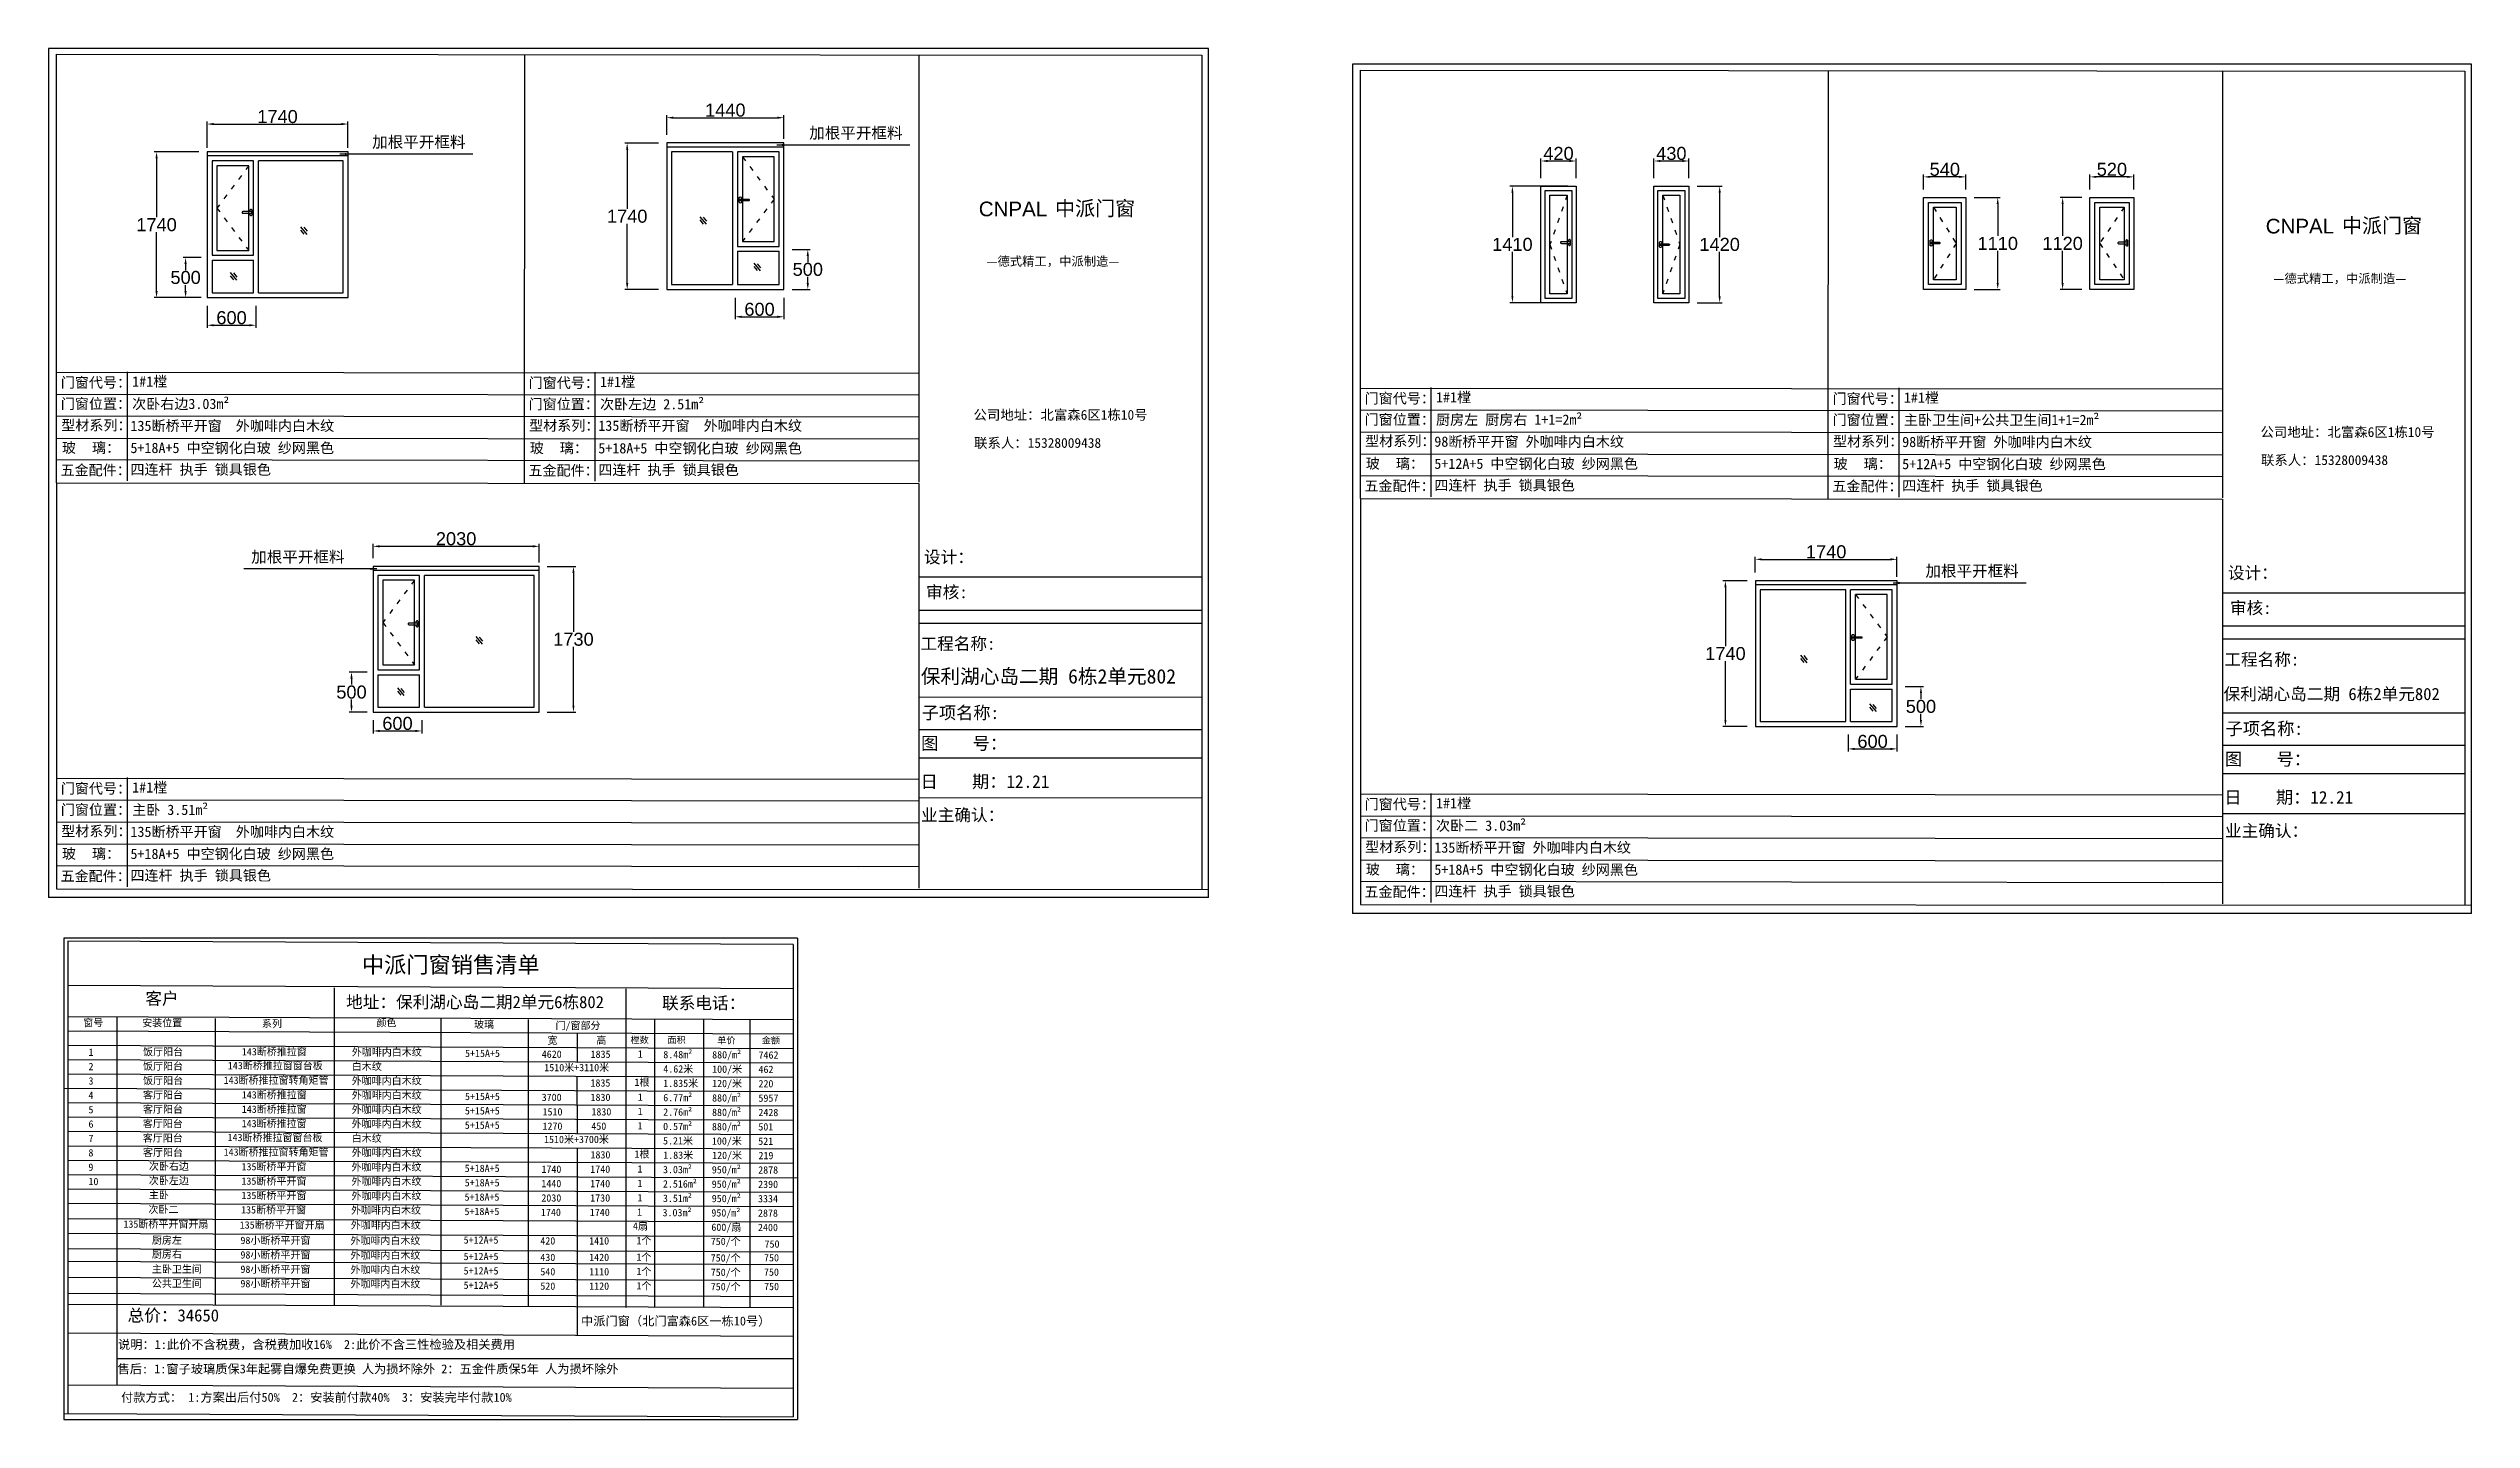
# Model space of a CAD drawing. Header units: inches. Extents: x -138455 to 599497, y -747149 to 13167.
# Drawn here: x 313195 to 342952, y -633956 to -617118 of the extents above; entities that cross this region are included whole.
import ezdxf

# ---------------------------------------------------------------- set-up
doc = ezdxf.new("R2010")
doc.units = ezdxf.units.IN
doc.header["$MEASUREMENT"] = 0
doc.header["$PDMODE"] = 35
doc.header["$PDSIZE"] = -3
doc.linetypes.add('ACAD_ISO03W100', pattern=[30, 12, -18])
doc.layers.add('0 @ 1', color=7, linetype='Continuous')
doc.styles.add('Annotative', font='arialbd.ttf')
doc.styles.add('MtXpl_', font='')
doc.styles.get("Standard").update_dxf_attribs({"font": 'arial.ttf'})
doc.styles.get('MtXpl_').set_extended_font_data('SimSun')
doc.dimstyles.get("Standard").update_dxf_attribs({"dimtxt": 80, "dimasz": 70, "dimexe": 40, "dimexo": 80, "dimgap": 0, "dimtad": 1, "dimtih": 1, "dimtoh": 1, "dimdec": 0, "dimzin": 0, "dimdsep": 46, "dimtxsty": 'Standard', "dimcen": 0.09, "dimadec": 0, "dimazin": 0, "dimtfac": 1, "dimtdec": 0, "dimtofl": 0, "dimtmove": 0, "dimatfit": 3, "dimfxl": 0, "dimtolj": 1, "dimtzin": 0, "dimarcsym": 0})

msp = doc.modelspace()

# ---------------------------------------------------------------- texts
for p in [(324619.7, -619178.9), (340424.1, -619390)]:
    msp.add_text('CNPAL', height=180.36).set_placement(p)
at = {"style": 'MtXpl_'}
for s, height, p in [('中派门窗', 180.36, (325556.1, -619171.5)), ('中派门窗', 180.36, (341360.6, -619382.6)), ('—德式精工，中派制造—', 110.99, (324714, -619786.9)), ('—德式精工，中派制造—', 110.99, (340518.5, -619998)), ('公司地址：北富森6区1栋10号', 120.577, (324555.6, -621677.6)), ('联系人：15328009438', 120.577, (324562.2, -622022.3)), ('公司地址：北富森6区1栋10号', 120.577, (340360.1, -621888.7)), ('联系人：15328009438', 120.577, (340366.6, -622233.4)), ('设计：', 149.85, (323946.4, -623438.7)), ('审核:', 149.85, (323972.2, -623869.1)), ('设计：', 149.85, (339958.8, -623632.5)), ('审核:', 149.85, (339984.6, -624062.9)), ('工程名称:', 149.85, (323903.5, -624502.4)), ('工程名称:', 149.85, (339915.9, -624696.2)), ('保利湖心岛二期 6栋2单元802', 176.858, (323907.9, -624917.3)), ('子项名称:', 154.84, (323919.1, -625353.3)), ('保利湖心岛二期 6栋2单元802', 149.846, (339906.7, -625120.3)), ('子项名称:', 154.84, (339931.5, -625547.2)), ('图    号：', 154.84, (323911.6, -625728.8)), ('图    号：', 154.84, (339924, -625922.6)), ('日    期：12.21', 154.844, (323904.5, -626198.2)), ('日    期：12.21', 154.844, (339916.9, -626392)), ('业主确认：', 149.85, (323911.1, -626606.5)), ('业主确认：', 149.85, (339923.5, -626800.3)), ('地址：保利湖心岛二期2单元6栋802', 149.846, (316850.3, -628903.8))]:
    msp.add_text(s, height=height, dxfattribs=at).set_placement(p)
at = {"layer": '0 @ 1', "style": 'Annotative'}
for s, p in [('门窗代号：', (313346.4, -621283.8)), ('门窗代号：', (319092, -621287.8)), ('门窗位置：', (313346.4, -621544.4)), ('门窗位置：', (319092, -621548.5)), ('门窗代号：', (329358.8, -621477.6)), ('门窗位置：', (329358.8, -621738.3)), ('门窗代号：', (335104.4, -621481.6)), ('门窗位置：', (335104.4, -621742.3)), ('型材系列：', (313351.7, -621807.8)), ('型材系列：', (319097.3, -621811.8)), ('型材系列：', (329364.1, -622001.6)), ('型材系列：', (335109.7, -622005.6)), ('五金配件：', (313343.2, -622359)), ('玻    璃：', (313360.5, -622083.9)), ('五金配件：', (319088.8, -622363)), ('玻    璃：', (319106.1, -622087.9)), ('玻    璃：', (329372.9, -622277.7)), ('玻    璃：', (335118.5, -622281.7)), ('五金配件：', (329355.6, -622552.8)), ('五金配件：', (335101.2, -622556.8)), ('门窗代号：', (313346.4, -626269)), ('门窗位置：', (313346.4, -626529.7)), ('门窗代号：', (329358.8, -626462.9)), ('型材系列：', (313351.7, -626793)), ('门窗位置：', (329358.8, -626723.5)), ('玻    璃：', (313360.5, -627069.2)), ('型材系列：', (329364.1, -626986.9)), ('五金配件：', (313343.2, -627344.3)), ('玻    璃：', (329372.9, -627263)), ('五金配件：', (329355.6, -627538.1))]:
    msp.add_text(s, height=126.53, dxfattribs=at).set_placement(p)
for s, width, heights, insert, char_height, attachment_point in [('{\\fSimSun|b1|i0|c134|p2;加根平开框料}', 1639.876, [0], (318316, -618195.9), 140, 3), ('{\\fSimSun|b1|i0|c134|p2;加根平开框料}', 1639.876, [0], (323683.5, -618085), 140, 3), ('{\\fSimSun|b1|i0|c134|p2;1#1樘}', 4396.385, [0], (314222.5, -621144.3), 126.534, 1), ('{\\fSimSun|b1|i0|c134|p2;1#1樘}', 4396.385, [0], (319968.1, -621148.3), 126.534, 1), ('{\\fSimSun|b1|i0|c134|p2;1#1樘}', 4396.385, [0], (330234.9, -621338.1), 126.534, 1), ('{\\fSimSun|b1|i0|c134|p2;1#1樘}', 4396.385, [0], (335980.6, -621342.2), 126.534, 1), ('{\\fSimSun|b1|i0|c134|p2;次卧右边3.03m²}', 4396.385, [0], (314222.6, -621419.4), 126.534, 1), ('{\\fSimSun|b1|i0|c134|p2;次卧左边 2.51m²}', 4396.385, [0], (319968.2, -621423.4), 126.534, 1), ('{\\fSimSun|b1|i0|c134|p2;厨房左 厨房右 1+1=2m²}', 4396.385, [0], (330235, -621613.2), 126.534, 1), ('{\\fSimSun|b1|i0|c134|p2;主卧卫生间+公共卫生间1+1=2m²}', 4396.385, [0], (335980.6, -621617.2), 126.534, 1), ('{\\fSimSun|b1|i0|c134|p2;135断桥平开窗  外咖啡内白木纹}', 4396.385, [0], (314201.6, -621688.9), 126.534, 1), ('{\\fSimSun|b1|i0|c134|p2;135断桥平开窗  外咖啡内白木纹}', 4396.385, [0], (319947.2, -621687.3), 126.534, 1), ('{\\fSimSun|b1|i0|c134|p2;98断桥平开窗 外咖啡内白木纹 }', 4396.385, [0], (330214, -621882.8), 126.534, 1), ('{\\fSimSun|b1|i0|c134|p2;98断桥平开窗 外咖啡内白木纹 }', 4396.385, [0], (335959.6, -621886.8), 126.534, 1), ('{\\fSimSun|b1|i0|c134|p2;5+18A+5 中空钢化白玻 纱网黑色}', 4396.385, [0], (314201.6, -621960.3), 126.534, 1), ('{\\fSimSun|b1|i0|c134|p2;四连杆 执手 锁具银色}', 4396.385, [175.9], (314201.7, -622225.4), 126.534, 1), ('{\\fSimSun|b1|i0|c134|p2;5+18A+5 中空钢化白玻 纱网黑色}', 4396.385, [0], (319947.2, -621964.3), 126.534, 1), ('{\\fSimSun|b1|i0|c134|p2;四连杆 执手 锁具银色}', 4396.385, [175.9], (319947.3, -622229.4), 126.534, 1), ('{\\fSimSun|b1|i0|c134|p2;5+12A+5 中空钢化白玻 纱网黑色}', 4396.385, [0], (330214, -622154.1), 126.534, 1), ('{\\fSimSun|b1|i0|c134|p2;5+12A+5 中空钢化白玻 纱网黑色}', 4396.385, [0], (335959.6, -622158.1), 126.534, 1), ('{\\fSimSun|b1|i0|c134|p2;四连杆 执手 锁具银色 }', 4396.385, [175.9], (330214.1, -622419.2), 126.534, 1), ('{\\fSimSun|b1|i0|c134|p2;四连杆 执手 锁具银色 }', 4396.385, [175.9], (335959.7, -622423.2), 126.534, 1), ('{\\fSimSun|b1|i0|c134|p2;加根平开框料}', 1639.876, [0], (315684.5, -623291.7), 140, 1), ('{\\fSimSun|b1|i0|c134|p2;加根平开框料}', 1639.876, [0], (337390.7, -623464.4), 140, 3), ('{\\fSimSun|b1|i0|c134|p2;主卧 3.51m²}', 4396.385, [0], (314222.6, -626404.6), 126.534, 1), ('{\\fSimSun|b1|i0|c134|p2;1#1樘}', 4396.385, [0], (314222.5, -626129.6), 126.534, 1), ('{\\fSimSun|b1|i0|c134|p2;1#1樘}', 4396.385, [0], (330234.9, -626323.4), 126.534, 1), ('{\\fSimSun|b1|i0|c134|p2;135断桥平开窗  外咖啡内白木纹}', 4396.385, [0], (314201.6, -626674.2), 126.534, 1), ('{\\fSimSun|b1|i0|c134|p2;次卧二 3.03m²}', 4396.385, [0], (330235, -626598.4), 126.534, 1), ('{\\fSimSun|b1|i0|c134|p2;5+18A+5 中空钢化白玻 纱网黑色}', 4396.385, [0], (314201.6, -626945.6), 126.534, 1), ('{\\fSimSun|b1|i0|c134|p2;135断桥平开窗 外咖啡内白木纹}', 4396.385, [0], (330214, -626868), 126.534, 1), ('{\\fSimSun|b1|i0|c134|p2;四连杆 执手 锁具银色}', 4396.385, [175.9], (314201.7, -627210.7), 126.534, 1), ('{\\fSimSun|b1|i0|c134|p2;5+18A+5 中空钢化白玻 纱网黑色}', 4396.385, [0], (330214, -627139.4), 126.534, 1), ('{\\fSimSun|b1|i0|c134|p2;四连杆 执手 锁具银色}', 4396.385, [175.9], (330214.1, -627404.5), 126.534, 1), ('{\\fSimSun|b1|i0|c134|p2;中派门窗销售清单}', 2802.276, [0], (317044.2, -628270.6), 200, 1), ('{\\fSimSun|b1|i0|c134|p2;客户}', 485.592, [0], (314384.4, -628710.7), 150, 1), ('{\\fSimSun|b1|i0|c134|p2;联系电话：}', 1409.924, [0], (320730.2, -628765.7), 150, 1), ('{\\fSimSun|b1|i0|c134|p2;窗号}', 485.592, [0], (313621.7, -629037.2), 90, 1), ('{\\fSimSun|b1|i0|c134|p2;安装位置}', 706.927, [0], (314346.5, -629039.6), 90, 1), ('{\\fSimSun|b1|i0|c134|p2;系列}', 485.592, [0], (315816.6, -629049.8), 90, 1), ('{\\fSimSun|b1|i0|c134|p2;颜色}', 485.592, [0], (317222.7, -629038.5), 90, 1), ('{\\fSimSun|b1|i0|c134|p2;玻璃}', 485.592, [0], (318421.7, -629057.5), 90, 1), ('{\\fSimSun|b1|i0|c134|p2;门/窗部分}', 603.897, [0], (319422, -629072.1), 90, 1), ('{\\fSimSun|b1|i0|c134|p2;宽 }', 603.897, [0], (319323.2, -629254.2), 90, 1), ('{\\fSimSun|b1|i0|c134|p2;高 }', 603.897, [0], (319923.2, -629254.2), 90, 1), ('{\\fSimSun|b1|i0|c134|p2;樘数}', 603.897, [0], (320342, -629254.4), 80, 1), ('{\\fSimSun|b1|i0|c134|p2;面积}', 603.897, [0], (320796.4, -629254.4), 80, 1), ('{\\fSimSun|b1|i0|c134|p2;单价}', 603.897, [0], (321407.4, -629258.2), 80, 1), ('{\\fSimSun|b1|i0|c134|p2;金额}', 603.897, [0], (321954.4, -629259.6), 80, 1), ('{\\fSimSun|b1|i0|c134|p2;2}', 485.592, [0], (313686.1, -629575.9), 90, 1), ('{\\fSimSun|b1|i0|c134|p2;1}', 485.592, [0], (313686.1, -629399.5), 90, 1), ('{\\fSimSun|b1|i0|c134|p2;饭厅阳台}', 9006.576, [0], (314356.2, -629571.6), 90, 1), ('{\\fSimSun|b1|i0|c134|p2;饭厅阳台}', 9006.576, [0], (314357, -629395.2), 90, 1), ('{\\fSimSun|b1|i0|c134|p2;143断桥推拉窗窗台板}', 9006.576, [0], (315397.3, -629564.6), 90, 1), ('{\\fSimSun|b1|i0|c134|p2;143断桥推拉窗}', 9006.576, [0], (315569.9, -629393.7), 90, 1), ('{\\fSimSun|b1|i0|c134|p2;外咖啡内白木纹}', 9006.576, [0], (316920.5, -629398.3), 90, 1), ('{\\fSimSun|b1|i0|c134|p2;白木纹}', 9006.576, [0], (316919.7, -629574.8), 90, 1), ('{\\fSimSun|b1|i0|c134|p2;5+15A+5}', 9006.576, [0], (318310.3, -629413.4), 90, 1), ('{\\fSimSun|b1|i0|c134|p2;4620}', 9006.576, [0], (319252.6, -629424.3), 90, 1), ('{\\fSimSun|b1|i0|c134|p2;1510米+3110米}', 9006.576, [0], (319283.6, -629588.3), 90, 1), ('{\\fSimSun|b1|i0|c134|p2;1835}', 9006.576, [0], (319852.6, -629424.3), 90, 1), ('{\\fSimSun|b1|i0|c134|p2;1 }', 9006.576, [0], (320432.6, -629421.2), 90, 1), ('{\\fSimSun|b1|i0|c134|p2;4.62米}', 9006.576, [0], (320745.4, -629605), 90, 1), ('{\\fSimSun|b1|i0|c134|p2;8.48m²}', 9006.576, [0], (320745.4, -629428.6), 90, 1), ('{\\fSimSun|b1|i0|c134|p2;880/m²}', 9006.576, [0], (321345.4, -629431.3), 90, 1), ('{\\fSimSun|b1|i0|c134|p2;100/米}', 9006.576, [0], (321345.4, -629607.7), 90, 1), ('{\\fSimSun|b1|i0|c134|p2;462}', 9006.576, [0], (321914.7, -629610.3), 90, 1), ('{\\fSimSun|b1|i0|c134|p2;7462}', 9006.576, [0], (321914.7, -629433.8), 90, 1), ('{\\fSimSun|b1|i0|c134|p2;4}', 485.592, [0], (313686.1, -629928.9), 90, 1), ('{\\fSimSun|b1|i0|c134|p2;3}', 485.592, [0], (313686.1, -629752.4), 90, 1), ('{\\fSimSun|b1|i0|c134|p2;饭厅阳台}', 9006.576, [0], (314357, -629748.1), 90, 1), ('{\\fSimSun|b1|i0|c134|p2;客厅阳台}', 9006.576, [0], (314356.2, -629924.8), 90, 1), ('{\\fSimSun|b1|i0|c134|p2;143断桥推拉窗转角矩管}', 9006.576, [0], (315346.2, -629743.8), 90, 1), ('{\\fSimSun|b1|i0|c134|p2;143断桥推拉窗}', 9006.576, [0], (315569.1, -629923.3), 90, 1), ('{\\fSimSun|b1|i0|c134|p2;外咖啡内白木纹}', 9006.576, [0], (316918.9, -629751.3), 90, 1), ('{\\fSimSun|b1|i0|c134|p2;外咖啡内白木纹}', 9006.576, [0], (316919.7, -629927.9), 90, 1), ('{\\fSimSun|b1|i0|c134|p2;5+15A+5}', 9006.576, [0], (318309.5, -629943), 90, 1), ('{\\fSimSun|b1|i0|c134|p2;3700}', 9006.576, [0], (319251.8, -629953.9), 90, 1), ('{\\fSimSun|b1|i0|c134|p2;1835}', 9006.576, [0], (319851, -629777.2), 90, 1), ('{\\fSimSun|b1|i0|c134|p2;1830}', 9006.576, [0], (319851.8, -629953.9), 90, 1), ('{\\fSimSun|b1|i0|c134|p2;1根 }', 9006.576, [0], (320391, -629768.4), 90, 1), ('{\\fSimSun|b1|i0|c134|p2;1 }', 9006.576, [0], (320431.8, -629950.8), 90, 1), ('{\\fSimSun|b1|i0|c134|p2;6.77m²}', 9006.576, [0], (320744.6, -629958.1), 90, 1), ('{\\fSimSun|b1|i0|c134|p2;1.835米}', 9006.576, [0], (320744.6, -629781.5), 90, 1), ('{\\fSimSun|b1|i0|c134|p2;880/m²}', 9006.576, [0], (321344.6, -629960.8), 90, 1), ('{\\fSimSun|b1|i0|c134|p2;120/米}', 9006.576, [0], (321344.6, -629784.2), 90, 1), ('{\\fSimSun|b1|i0|c134|p2;220}', 9006.576, [0], (321913.9, -629786.8), 90, 1), ('{\\fSimSun|b1|i0|c134|p2;5}', 485.592, [0], (313686.1, -630105.3), 90, 1), ('{\\fSimSun|b1|i0|c134|p2;客厅阳台}', 9006.576, [0], (314355.4, -630101.1), 90, 1), ('{\\fSimSun|b1|i0|c134|p2;143断桥推拉窗}', 9006.576, [0], (315568.3, -630099.8), 90, 1), ('{\\fSimSun|b1|i0|c134|p2;外咖啡内白木纹}', 9006.576, [0], (316918.9, -630104.4), 90, 1), ('{\\fSimSun|b1|i0|c134|p2;5+15A+5}', 9006.576, [0], (318308.7, -630119.4), 90, 1), ('{\\fSimSun|b1|i0|c134|p2;1510}', 9006.576, [0], (319262.4, -630131.7), 90, 1), ('{\\fSimSun|b1|i0|c134|p2;1830}', 9006.576, [0], (319862.4, -630131.7), 90, 1), ('{\\fSimSun|b1|i0|c134|p2;1 }', 9006.576, [0], (320431, -630127.3), 90, 1), ('{\\fSimSun|b1|i0|c134|p2;2.76m²}', 9006.576, [0], (320743.8, -630134.6), 90, 1), ('{\\fSimSun|b1|i0|c134|p2;880/m²}', 9006.576, [0], (321343.8, -630137.3), 90, 1), ('{\\fSimSun|b1|i0|c134|p2;5957}', 9006.576, [0], (321913.9, -629963.4), 90, 1), ('{\\fSimSun|b1|i0|c134|p2;2428}', 9006.576, [0], (321913.1, -630139.9), 90, 1), ('{\\fSimSun|b1|i0|c134|p2;6}', 485.592, [0], (313686.1, -630281.8), 90, 1), ('{\\fSimSun|b1|i0|c134|p2;7}', 485.592, [0], (313686.1, -630458.3), 90, 1), ('{\\fSimSun|b1|i0|c134|p2;客厅阳台}', 9006.576, [0], (314353.8, -630454), 90, 1), ('{\\fSimSun|b1|i0|c134|p2;客厅阳台}', 9006.576, [0], (314354.6, -630277.5), 90, 1), ('{\\fSimSun|b1|i0|c134|p2;143断桥推拉窗窗台板}', 9006.576, [0], (315394.2, -630447.1), 90, 1), ('{\\fSimSun|b1|i0|c134|p2;143断桥推拉窗}', 9006.576, [0], (315567.5, -630276.2), 90, 1), ('{\\fSimSun|b1|i0|c134|p2;外咖啡内白木纹}', 9006.576, [0], (316918.1, -630280.9), 90, 1), ('{\\fSimSun|b1|i0|c134|p2;白木纹}', 9006.576, [0], (316919.7, -630457.2), 90, 1), ('{\\fSimSun|b1|i0|c134|p2;5+15A+5}', 9006.576, [0], (318307.9, -630295.9), 90, 1), ('{\\fSimSun|b1|i0|c134|p2;1270}', 9006.576, [0], (319261.6, -630308.2), 90, 1), ('{\\fSimSun|b1|i0|c134|p2;1510米+3700米}', 9006.576, [0], (319280.5, -630470.8), 90, 1), ('{\\fSimSun|b1|i0|c134|p2;450}', 9006.576, [0], (319861.6, -630308.2), 90, 1), ('{\\fSimSun|b1|i0|c134|p2;1 }', 9006.576, [0], (320430.2, -630303.7), 90, 1), ('{\\fSimSun|b1|i0|c134|p2;5.21米}', 9006.576, [0], (320742.2, -630487.5), 90, 1), ('{\\fSimSun|b1|i0|c134|p2;0.57m²}', 9006.576, [0], (320743, -630311.1), 90, 1), ('{\\fSimSun|b1|i0|c134|p2;880/m²}', 9006.576, [0], (321343, -630313.8), 90, 1), ('{\\fSimSun|b1|i0|c134|p2;100/米}', 9006.576, [0], (321342.2, -630490.2), 90, 1), ('{\\fSimSun|b1|i0|c134|p2;521}', 9006.576, [0], (321911.5, -630492.8), 90, 1), ('{\\fSimSun|b1|i0|c134|p2;501}', 9006.576, [0], (321912.3, -630316.3), 90, 1), ('{\\fSimSun|b1|i0|c134|p2;9}', 485.592, [0], (313685, -630811.2), 90, 1), ('{\\fSimSun|b1|i0|c134|p2;8}', 485.592, [0], (313685.5, -630634.8), 90, 1), ('{\\fSimSun|b1|i0|c134|p2;客厅阳台}', 9006.576, [0], (314355.4, -630630.5), 90, 1), ('{\\fSimSun|b1|i0|c134|p2;次卧右边}', 9006.576, [0], (314428.6, -630800.8), 90, 1), ('{\\fSimSun|b1|i0|c134|p2;143断桥推拉窗转角矩管}', 9006.576, [0], (315346.2, -630626.2), 90, 1), ('{\\fSimSun|b1|i0|c134|p2;135断桥平开窗}', 9006.576, [0], (315565.9, -630805.8), 90, 1), ('{\\fSimSun|b1|i0|c134|p2;外咖啡内白木纹}', 9006.576, [0], (316916.5, -630810.4), 90, 1), ('{\\fSimSun|b1|i0|c134|p2;外咖啡内白木纹}', 9006.576, [0], (316918.9, -630633.6), 90, 1), ('{\\fSimSun|b1|i0|c134|p2;5+18A+5}', 9006.576, [0], (318306.3, -630825.5), 90, 1), ('{\\fSimSun|b1|i0|c134|p2;1740}', 9006.576, [0], (319248.7, -630836.4), 90, 1), ('{\\fSimSun|b1|i0|c134|p2;1740}', 9006.576, [0], (319848.7, -630836.4), 90, 1), ('{\\fSimSun|b1|i0|c134|p2;1830}', 9006.576, [0], (319851, -630659.6), 90, 1), ('{\\fSimSun|b1|i0|c134|p2;1根 }', 9006.576, [0], (320391, -630650.8), 90, 1), ('{\\fSimSun|b1|i0|c134|p2;1 }', 9006.576, [0], (320428.6, -630833.3), 90, 1), ('{\\fSimSun|b1|i0|c134|p2;3.03m²}', 9006.576, [0], (320741.4, -630840.7), 90, 1), ('{\\fSimSun|b1|i0|c134|p2;1.83米}', 9006.576, [0], (320744.6, -630663.8), 90, 1), ('{\\fSimSun|b1|i0|c134|p2;950/m²}', 9006.576, [0], (321341.4, -630843.4), 90, 1), ('{\\fSimSun|b1|i0|c134|p2;120/米}', 9006.576, [0], (321344.6, -630666.6), 90, 1), ('{\\fSimSun|b1|i0|c134|p2;2878}', 9006.576, [0], (321910.7, -630845.8), 90, 1), ('{\\fSimSun|b1|i0|c134|p2;219}', 9006.576, [0], (321913.9, -630669.1), 90, 1), ('{\\fSimSun|b1|i0|c134|p2;10}', 485.592, [0], (313686.1, -630987.7), 90, 1), ('{\\fSimSun|b1|i0|c134|p2;次卧左边}', 9006.576, [0], (314427.8, -630977.4), 90, 1), ('{\\fSimSun|b1|i0|c134|p2;主卧}', 9006.576, [0], (314427.8, -631153.9), 90, 1), ('{\\fSimSun|b1|i0|c134|p2;135断桥平开窗}', 9006.576, [0], (315565.2, -630982.5), 90, 1), ('{\\fSimSun|b1|i0|c134|p2;135断桥平开窗}', 9006.576, [0], (315565.2, -631158.9), 90, 1), ('{\\fSimSun|b1|i0|c134|p2;外咖啡内白木纹}', 9006.576, [0], (316915.7, -630987.1), 90, 1), ('{\\fSimSun|b1|i0|c134|p2;5+18A+5}', 9006.576, [0], (318306.3, -631002), 90, 1), ('{\\fSimSun|b1|i0|c134|p2;1440}', 9006.576, [0], (319247.9, -631013), 90, 1), ('{\\fSimSun|b1|i0|c134|p2;1740}', 9006.576, [0], (319847.9, -631013), 90, 1), ('{\\fSimSun|b1|i0|c134|p2;1 }', 9006.576, [0], (320427.8, -631010), 90, 1), ('{\\fSimSun|b1|i0|c134|p2;2.516m²}', 9006.576, [0], (320740.6, -631017.3), 90, 1), ('{\\fSimSun|b1|i0|c134|p2;950/m²}', 9006.576, [0], (321340.6, -631020), 90, 1), ('{\\fSimSun|b1|i0|c134|p2;2390}', 9006.576, [0], (321909.9, -631022.2), 90, 1), ('{\\fSimSun|b1|i0|c134|p2;次卧二}', 9006.576, [0], (314423.1, -631330.4), 90, 1), ('{\\fSimSun|b1|i0|c134|p2;135断桥平开窗}', 9006.576, [0], (315560.4, -631335.4), 90, 1), ('{\\fSimSun|b1|i0|c134|p2;外咖啡内白木纹}', 9006.576, [0], (316911, -631340), 90, 1), ('{\\fSimSun|b1|i0|c134|p2;外咖啡内白木纹}', 9006.576, [0], (316915.7, -631163.6), 90, 1), ('{\\fSimSun|b1|i0|c134|p2;5+18A+5}', 9006.576, [0], (318303.9, -631354.9), 90, 1), ('{\\fSimSun|b1|i0|c134|p2;5+18A+5}', 9006.576, [0], (318304.7, -631178.4), 90, 1), ('{\\fSimSun|b1|i0|c134|p2;1740}', 9006.576, [0], (319243.1, -631365.9), 90, 1), ('{\\fSimSun|b1|i0|c134|p2;2030}', 9006.576, [0], (319247.9, -631189.5), 90, 1), ('{\\fSimSun|b1|i0|c134|p2;1740}', 9006.576, [0], (319843.1, -631365.9), 90, 1), ('{\\fSimSun|b1|i0|c134|p2;1730}', 9006.576, [0], (319847.9, -631189.5), 90, 1), ('{\\fSimSun|b1|i0|c134|p2;1 }', 9006.576, [0], (320423, -631362.9), 90, 1), ('{\\fSimSun|b1|i0|c134|p2;1 }', 9006.576, [0], (320427.8, -631186.4), 90, 1), ('{\\fSimSun|b1|i0|c134|p2;3.03m²}', 9006.576, [0], (320735.8, -631370.2), 90, 1), ('{\\fSimSun|b1|i0|c134|p2;3.51m²}', 9006.576, [0], (320740.6, -631193.8), 90, 1), ('{\\fSimSun|b1|i0|c134|p2;950/m²}', 9006.576, [0], (321335.8, -631372.9), 90, 1), ('{\\fSimSun|b1|i0|c134|p2;950/m²}', 9006.576, [0], (321340.6, -631196.5), 90, 1), ('{\\fSimSun|b1|i0|c134|p2;3334}', 9006.576, [0], (321909.1, -631198.7), 90, 1), ('{\\fSimSun|b1|i0|c134|p2;2878}', 9006.576, [0], (321908.3, -631375.2), 90, 1), ('{\\fSimSun|b1|i0|c134|p2;135断桥平开窗开扇}', 9006.576, [0], (314115.4, -631510.6), 90, 1), ('{\\fSimSun|b1|i0|c134|p2;厨房左}', 9006.576, [0], (314465.2, -631708.8), 90, 1), ('{\\fSimSun|b1|i0|c134|p2;135断桥平开窗开扇}', 9006.576, [0], (315543.5, -631521.5), 90, 1), ('{\\fSimSun|b1|i0|c134|p2;98小断桥平开窗}', 9006.576, [0], (315552.6, -631710.4), 90, 1), ('{\\fSimSun|b1|i0|c134|p2;外咖啡内白木纹}', 9006.576, [0], (316903.2, -631713.7), 90, 1), ('{\\fSimSun|b1|i0|c134|p2;外咖啡内白木纹}', 9006.576, [0], (316907.7, -631522.7), 90, 1), ('{\\fSimSun|b1|i0|c134|p2;5+12A+5}', 9006.576, [0], (318293, -631705.8), 90, 1), ('{\\fSimSun|b1|i0|c134|p2;420}', 9006.576, [0], (319235.3, -631716.7), 90, 1), ('{\\fSimSun|b1|i0|c134|p2;1410}', 9006.576, [0], (319835.3, -631716.7), 90, 1), ('{\\fSimSun|b1|i0|c134|p2;4扇}', 9006.576, [0], (320371.9, -631535.8), 90, 1), ('{\\fSimSun|b1|i0|c134|p2;1个 }', 9006.576, [0], (320415.2, -631713.7), 90, 1), ('{\\fSimSun|b1|i0|c134|p2;750/个}', 9006.576, [0], (321328.1, -631723.7), 90, 1), ('{\\fSimSun|b1|i0|c134|p2;600/扇}', 9006.576, [0], (321335.8, -631549.4), 90, 1), ('{\\fSimSun|b1|i0|c134|p2;2400}', 9006.576, [0], (321908.3, -631551.6), 90, 1), ('{\\fSimSun|b1|i0|c134|p2;厨房右}', 9006.576, [0], (314465.2, -631881), 90, 1), ('{\\fSimSun|b1|i0|c134|p2;98小断桥平开窗}', 9006.576, [0], (315552.6, -631888.6), 90, 1), ('{\\fSimSun|b1|i0|c134|p2;外咖啡内白木纹}', 9006.576, [0], (316903.2, -631893.2), 90, 1), ('{\\fSimSun|b1|i0|c134|p2;5+12A+5}', 9006.576, [0], (318293, -631908.2), 90, 1), ('{\\fSimSun|b1|i0|c134|p2;430}', 9006.576, [0], (319235.3, -631919.1), 90, 1), ('{\\fSimSun|b1|i0|c134|p2;1420}', 9006.576, [0], (319835.3, -631919.1), 90, 1), ('{\\fSimSun|b1|i0|c134|p2;1个 }', 9006.576, [0], (320415.2, -631916.1), 90, 1), ('{\\fSimSun|b1|i0|c134|p2;750/个}', 9006.576, [0], (321327.3, -631926.1), 90, 1), ('{\\fSimSun|b1|i0|c134|p2;750}', 9006.576, [0], (321982.4, -631924.1), 90, 1), ('{\\fSimSun|b1|i0|c134|p2;750}', 9006.576, [0], (321988.9, -631755.4), 90, 1), ('{\\fSimSun|b1|i0|c134|p2;公共卫生间}', 9006.576, [0], (314465.2, -632239.8), 90, 1), ('{\\fSimSun|b1|i0|c134|p2;主卧卫生间}', 9006.576, [0], (314465.2, -632063.3), 90, 1), ('{\\fSimSun|b1|i0|c134|p2;98小断桥平开窗}', 9006.576, [0], (315552.6, -632065), 90, 1), ('{\\fSimSun|b1|i0|c134|p2;98小断桥平开窗}', 9006.576, [0], (315552.6, -632241.5), 90, 1), ('{\\fSimSun|b1|i0|c134|p2;外咖啡内白木纹}', 9006.576, [0], (316903.2, -632069.7), 90, 1), ('{\\fSimSun|b1|i0|c134|p2;外咖啡内白木纹}', 9006.576, [0], (316903.2, -632246.1), 90, 1), ('{\\fSimSun|b1|i0|c134|p2;5+12A+5}', 9006.576, [0], (318293, -632084.7), 90, 1), ('{\\fSimSun|b1|i0|c134|p2;5+12A+5}', 9006.576, [0], (318293, -632261.2), 90, 1), ('{\\fSimSun|b1|i0|c134|p2;540}', 9006.576, [0], (319235.3, -632095.6), 90, 1), ('{\\fSimSun|b1|i0|c134|p2;520}', 9006.576, [0], (319235.3, -632272.1), 90, 1), ('{\\fSimSun|b1|i0|c134|p2;1110}', 9006.576, [0], (319835.3, -632095.6), 90, 1), ('{\\fSimSun|b1|i0|c134|p2;1120}', 9006.576, [0], (319835.3, -632272.1), 90, 1), ('{\\fSimSun|b1|i0|c134|p2;1个 }', 9006.576, [0], (320415.2, -632092.5), 90, 1), ('{\\fSimSun|b1|i0|c134|p2;1个 }', 9006.576, [0], (320415.2, -632269), 90, 1), ('{\\fSimSun|b1|i0|c134|p2;750/个}', 9006.576, [0], (321328.1, -632102.6), 90, 1), ('{\\fSimSun|b1|i0|c134|p2;750/个}', 9006.576, [0], (321328.1, -632279.1), 90, 1), ('{\\fSimSun|b1|i0|c134|p2;750}', 9006.576, [0], (321981.6, -632100.6), 90, 1), ('{\\fSimSun|b1|i0|c134|p2;750}', 9006.576, [0], (321983.2, -632277), 90, 1), ('{\\fSimSun|b1|i0|c134|p2;总价：34650}', 4715.707, [0], (314165.7, -632601.9), 150, 1), ('{\\fSimSun|b1|i0|c134|p2;中派门窗（北门富森6区一栋10号）}', 2734.804, [0], (319735.4, -632691), 110, 1), ('{\\fSimSun|b1|i0|c134|p2;说明：1:此价不含税费，含税费加收16%  2:此价不含三性检验及相关费用}', 6113.097, [0], (314049.3, -632978.7), 110, 1), ('{\\fSimSun|b1|i0|c134|p2;售后: 1:窗子玻璃质保3年起雾自爆免费更换 人为损坏除外 2：五金件质保5年 人为损坏除外  }', 6510.182, [0], (314043.5, -633278.9), 110, 1), ('{\\fSimSun|b1|i0|c134|p2;付款方式： 1:方案出后付50%  2：安装前付款40%  3：安装完毕付款10%}', 7146.186, [0], (314085.9, -633628.1), 110, 1)]:
    msp.add_mtext_dynamic_manual_height_columns(s, width=width, gutter_width=903.5, heights=heights, dxfattribs=dict(at, insert=insert, char_height=char_height, attachment_point=attachment_point))

# ---------------------------------------------------------------- blocks, each defined once
blk = doc.blocks.new('*D2585')
at = {"color": 0, "lineweight": -2, "transparency": 16777216}
for p, q in [((315043, -618388), (314492, -618388)), ((314522, -618468), (314522, -619191)), ((314522, -620098), (314522, -619374)), ((315043, -620178), (314492, -620178))]:
    blk.add_line(p, q, dxfattribs=at)
at = {"color": 0, "transparency": 16777216}
for points in [[(314509, -618468), (314536, -618468), (314522, -618388)], [(314509, -620098), (314536, -620098), (314522, -620178)]]:
    blk.add_solid(points, dxfattribs=at)
at = {"layer": 'Defpoints', "color": 0, "transparency": 16777216}
for p in [(315143, -618388), (314522, -620178), (315143, -620178)]:
    blk.add_point(p, dxfattribs=at)
at = {"color": 0, "transparency": 16777216, "insert": (314522, -619283), "char_height": 160, "attachment_point": 5}
blk.add_mtext('\\A1;1740', dxfattribs=at)
blk = doc.blocks.new('*D2586')
at = {"color": 0, "lineweight": -2, "transparency": 16777216}
for p, q in [((315143, -618338), (315143, -618016)), ((315223, -618046), (316793, -618046)), ((316873, -618338), (316873, -618016))]:
    blk.add_line(p, q, dxfattribs=at)
at = {"color": 0, "transparency": 16777216}
for points in [[(315223, -618033), (315223, -618060), (315143, -618046)], [(316793, -618033), (316793, -618060), (316873, -618046)]]:
    blk.add_solid(points, dxfattribs=at)
at = {"layer": 'Defpoints', "color": 0, "transparency": 16777216}
for p in [(316873, -618046), (315143, -618438), (316873, -618438)]:
    blk.add_point(p, dxfattribs=at)
at = {"color": 0, "transparency": 16777216, "insert": (316008, -617955), "char_height": 160, "attachment_point": 5}
blk.add_mtext('\\A1;1740', dxfattribs=at)
blk = doc.blocks.new('*D2587')
at = {"color": 0, "lineweight": -2, "transparency": 16777216}
for p, q in [((315143, -620278), (315143, -620547)), ((315743, -620278), (315743, -620547)), ((315223, -620517), (315663, -620517))]:
    blk.add_line(p, q, dxfattribs=at)
at = {"color": 0, "transparency": 16777216}
for points in [[(315223, -620504), (315223, -620530), (315143, -620517)], [(315663, -620504), (315663, -620530), (315743, -620517)]]:
    blk.add_solid(points, dxfattribs=at)
at = {"layer": 'Defpoints', "color": 0, "transparency": 16777216}
for p in [(315143, -620178), (315743, -620178), (315743, -620517)]:
    blk.add_point(p, dxfattribs=at)
at = {"color": 0, "transparency": 16777216, "insert": (315443, -620425), "char_height": 160, "attachment_point": 5}
blk.add_mtext('\\A1;600', dxfattribs=at)
blk = doc.blocks.new('123as')
at = {"color": 0}
for p, q in [((90189, 51387), (90252, 51462)), ((90194, 51330), (90312, 51470)), ((90251, 51335), (90314, 51410))]:
    blk.add_line(p, q, dxfattribs=at)
blk = doc.blocks.new('dzcs')
blk.add_lwpolyline([(142096, -3328), (142196, -3328, 0.414214), (142206, -3318), (142206, -3318, 0.414214), (142196, -3308), (142096, -3308, 0.414214), (142086, -3318), (142086, -3318, 0.414214)], format="xyb", close=True)
blk.add_lwpolyline([(142182, -3328), (142182, -3342, 0.414214), (142196, -3355), (142196, -3355, 0.414214), (142209, -3342), (142209, -3294, 0.414214), (142196, -3280), (142196, -3280, 0.414214), (142182, -3294), (142182, -3308)], format="xyb")
blk = doc.blocks.new('*D2588')
at = {"color": 0, "lineweight": -2, "transparency": 16777216}
for p, q in [((321627, -620179), (321627, -620443)), ((321707, -620413), (322147, -620413)), ((322227, -620179), (322227, -620443))]:
    blk.add_line(p, q, dxfattribs=at)
at = {"color": 0, "transparency": 16777216}
for points in [[(321707, -620400), (321707, -620427), (321627, -620413)], [(322147, -620400), (322147, -620427), (322227, -620413)]]:
    blk.add_solid(points, dxfattribs=at)
at = {"layer": 'Defpoints', "color": 0, "transparency": 16777216}
for p in [(321627, -620079), (322227, -620079), (322227, -620413)]:
    blk.add_point(p, dxfattribs=at)
at = {"color": 0, "transparency": 16777216, "insert": (321927, -620322), "char_height": 160, "attachment_point": 5}
blk.add_mtext('\\A1;600', dxfattribs=at)
blk = doc.blocks.new('*D2606')
at = {"color": 0, "lineweight": -2, "transparency": 16777216}
for p, q in [((320787, -618179), (320787, -617938)), ((320867, -617968), (322147, -617968)), ((322227, -618229), (322227, -617938))]:
    blk.add_line(p, q, dxfattribs=at)
at = {"color": 0, "transparency": 16777216}
for points in [[(320867, -617955), (320867, -617981), (320787, -617968)], [(322147, -617955), (322147, -617981), (322227, -617968)]]:
    blk.add_solid(points, dxfattribs=at)
at = {"layer": 'Defpoints', "color": 0, "transparency": 16777216}
for p in [(322227, -617968), (320787, -618279), (322227, -618329)]:
    blk.add_point(p, dxfattribs=at)
at = {"color": 0, "transparency": 16777216, "insert": (321507, -617876), "char_height": 160, "attachment_point": 5}
blk.add_mtext('\\A1;1440', dxfattribs=at)
blk = doc.blocks.new('*D2607')
at = {"color": 0, "lineweight": -2, "transparency": 16777216}
for p, q in [((320687, -618279), (320272, -618279)), ((320302, -618359), (320302, -619087)), ((320302, -619999), (320302, -619270)), ((320687, -620079), (320272, -620079))]:
    blk.add_line(p, q, dxfattribs=at)
at = {"color": 0, "transparency": 16777216}
for points in [[(320288, -618359), (320315, -618359), (320302, -618279)], [(320288, -619999), (320315, -619999), (320302, -620079)]]:
    blk.add_solid(points, dxfattribs=at)
at = {"layer": 'Defpoints', "color": 0, "transparency": 16777216}
for p in [(320787, -618279), (320302, -620079), (320787, -620079)]:
    blk.add_point(p, dxfattribs=at)
at = {"color": 0, "transparency": 16777216, "insert": (320302, -619179), "char_height": 160, "attachment_point": 5}
blk.add_mtext('\\A1;1740', dxfattribs=at)
blk = doc.blocks.new('*D2589')
at = {"color": 0, "lineweight": -2, "transparency": 16777216}
for p, q in [((319321, -623479), (319672, -623479)), ((319642, -623559), (319642, -624282)), ((319642, -625189), (319642, -624466)), ((319321, -625269), (319672, -625269))]:
    blk.add_line(p, q, dxfattribs=at)
at = {"color": 0, "transparency": 16777216}
for points in [[(319629, -623559), (319655, -623559), (319642, -623479)], [(319629, -625189), (319655, -625189), (319642, -625269)]]:
    blk.add_solid(points, dxfattribs=at)
at = {"layer": 'Defpoints', "color": 0, "transparency": 16777216}
for p in [(319221, -623479), (319221, -625269), (319642, -625269)]:
    blk.add_point(p, dxfattribs=at)
at = {"color": 0, "transparency": 16777216, "insert": (319642, -624374), "char_height": 160, "attachment_point": 5}
blk.add_mtext('\\A1;1730', dxfattribs=at)
blk = doc.blocks.new('*D2608')
at = {"color": 0, "lineweight": -2, "transparency": 16777216}
for p, q in [((317181, -623379), (317181, -623202)), ((317261, -623232), (319141, -623232)), ((319221, -623429), (319221, -623202))]:
    blk.add_line(p, q, dxfattribs=at)
at = {"color": 0, "transparency": 16777216}
for points in [[(317261, -623219), (317261, -623246), (317181, -623232)], [(319141, -623219), (319141, -623246), (319221, -623232)]]:
    blk.add_solid(points, dxfattribs=at)
at = {"layer": 'Defpoints', "color": 0, "transparency": 16777216}
for p in [(319221, -623232), (317181, -623479), (319221, -623529)]:
    blk.add_point(p, dxfattribs=at)
at = {"color": 0, "transparency": 16777216, "insert": (318201, -623140), "char_height": 160, "attachment_point": 5}
blk.add_mtext('\\A1;2030', dxfattribs=at)
blk = doc.blocks.new('*D2609')
at = {"color": 0, "lineweight": -2, "transparency": 16777216}
for p, q in [((317181, -625369), (317181, -625530)), ((317781, -625369), (317781, -625530)), ((317261, -625500), (317701, -625500))]:
    blk.add_line(p, q, dxfattribs=at)
at = {"color": 0, "transparency": 16777216}
for points in [[(317261, -625487), (317261, -625513), (317181, -625500)], [(317701, -625487), (317701, -625513), (317781, -625500)]]:
    blk.add_solid(points, dxfattribs=at)
at = {"layer": 'Defpoints', "color": 0, "transparency": 16777216}
for p in [(317181, -625269), (317781, -625269), (317781, -625500)]:
    blk.add_point(p, dxfattribs=at)
at = {"color": 0, "transparency": 16777216, "insert": (317481, -625408), "char_height": 160, "attachment_point": 5}
blk.add_mtext('\\A1;600', dxfattribs=at)
blk = doc.blocks.new('*D2691')
at = {"color": 0, "lineweight": -2, "transparency": 16777216}
for p, q in [((317110, -624776), (316886, -624776)), ((316916, -624856), (316916, -624931)), ((316916, -625189), (316916, -625115)), ((317110, -625269), (316886, -625269))]:
    blk.add_line(p, q, dxfattribs=at)
at = {"color": 0, "transparency": 16777216}
for points in [[(316903, -624856), (316930, -624856), (316916, -624776)], [(316903, -625189), (316930, -625189), (316916, -625269)]]:
    blk.add_solid(points, dxfattribs=at)
at = {"layer": 'Defpoints', "color": 0, "transparency": 16777216}
for p in [(316916, -624776), (317210, -624776), (317210, -625269)]:
    blk.add_point(p, dxfattribs=at)
at = {"color": 0, "transparency": 16777216, "insert": (316916, -625023), "char_height": 160, "attachment_point": 5}
blk.add_mtext('\\A1;500', dxfattribs=at)
blk = doc.blocks.new('*D2692')
at = {"color": 0, "lineweight": -2, "transparency": 16777216}
for p, q in [((315072, -619685), (314849, -619685)), ((314879, -619765), (314879, -619839)), ((314879, -620098), (314879, -620023)), ((315072, -620178), (314849, -620178))]:
    blk.add_line(p, q, dxfattribs=at)
at = {"color": 0, "transparency": 16777216}
for points in [[(314865, -619765), (314892, -619765), (314879, -619685)], [(314865, -620098), (314892, -620098), (314879, -620178)]]:
    blk.add_solid(points, dxfattribs=at)
at = {"layer": 'Defpoints', "color": 0, "transparency": 16777216}
for p in [(314879, -619685), (315172, -619685), (315172, -620178)]:
    blk.add_point(p, dxfattribs=at)
at = {"color": 0, "transparency": 16777216, "insert": (314879, -619931), "char_height": 160, "attachment_point": 5}
blk.add_mtext('\\A1;500', dxfattribs=at)
blk = doc.blocks.new('*D2693')
at = {"color": 0, "lineweight": -2, "transparency": 16777216}
for p, q in [((322326, -619586), (322550, -619586)), ((322520, -619666), (322520, -619741)), ((322326, -620079), (322550, -620079)), ((322520, -619999), (322520, -619924))]:
    blk.add_line(p, q, dxfattribs=at)
at = {"color": 0, "transparency": 16777216}
for points in [[(322506, -619666), (322533, -619666), (322520, -619586)], [(322506, -619999), (322533, -619999), (322520, -620079)]]:
    blk.add_solid(points, dxfattribs=at)
at = {"layer": 'Defpoints', "color": 0, "transparency": 16777216}
for p in [(322226, -619586), (322520, -619586), (322226, -620079)]:
    blk.add_point(p, dxfattribs=at)
at = {"color": 0, "transparency": 16777216, "insert": (322520, -619832), "char_height": 160, "attachment_point": 5}
blk.add_mtext('\\A1;500', dxfattribs=at)
blk = doc.blocks.new('*D2593')
at = {"color": 0, "lineweight": -2, "transparency": 16777216}
for p, q in [((331854, -618810), (331143, -618810)), ((331173, -618890), (331173, -619434)), ((331173, -620160), (331173, -619617)), ((331854, -620240), (331143, -620240))]:
    blk.add_line(p, q, dxfattribs=at)
at = {"color": 0, "transparency": 16777216}
for points in [[(331160, -618890), (331186, -618890), (331173, -618810)], [(331160, -620160), (331186, -620160), (331173, -620240)]]:
    blk.add_solid(points, dxfattribs=at)
at = {"layer": 'Defpoints', "color": 0, "transparency": 16777216}
for p in [(331954, -618810), (331173, -620240), (331954, -620240)]:
    blk.add_point(p, dxfattribs=at)
at = {"color": 0, "transparency": 16777216, "insert": (331173, -619525), "char_height": 160, "attachment_point": 5}
blk.add_mtext('\\A1;1410', dxfattribs=at)
blk = doc.blocks.new('*D2594')
at = {"color": 0, "lineweight": -2, "transparency": 16777216}
for p, q in [((331524, -618710), (331524, -618470)), ((331874, -618500), (331604, -618500)), ((331954, -618710), (331954, -618470))]:
    blk.add_line(p, q, dxfattribs=at)
at = {"color": 0, "transparency": 16777216}
for points in [[(331604, -618487), (331604, -618513), (331524, -618500)], [(331874, -618487), (331874, -618513), (331954, -618500)]]:
    blk.add_solid(points, dxfattribs=at)
at = {"layer": 'Defpoints', "color": 0, "transparency": 16777216}
for p in [(331524, -618500), (331524, -618810), (331954, -618810)]:
    blk.add_point(p, dxfattribs=at)
at = {"color": 0, "transparency": 16777216, "insert": (331739, -618408), "char_height": 160, "attachment_point": 5}
blk.add_mtext('\\A1;420', dxfattribs=at)
blk = doc.blocks.new('*D2595')
at = {"color": 0, "lineweight": -2, "transparency": 16777216}
for p, q in [((333440, -618810), (333748, -618810)), ((333718, -618890), (333718, -619434)), ((333718, -620160), (333718, -619617)), ((333440, -620240), (333748, -620240))]:
    blk.add_line(p, q, dxfattribs=at)
at = {"color": 0, "transparency": 16777216}
for points in [[(333705, -618890), (333732, -618890), (333718, -618810)], [(333705, -620160), (333732, -620160), (333718, -620240)]]:
    blk.add_solid(points, dxfattribs=at)
at = {"layer": 'Defpoints', "color": 0, "transparency": 16777216}
for p in [(333340, -618810), (333340, -620240), (333718, -620240)]:
    blk.add_point(p, dxfattribs=at)
at = {"color": 0, "transparency": 16777216, "insert": (333718, -619525), "char_height": 160, "attachment_point": 5}
blk.add_mtext('\\A1;1420', dxfattribs=at)
blk = doc.blocks.new('*D2596')
at = {"color": 0, "lineweight": -2, "transparency": 16777216}
for p, q in [((332910, -618710), (332910, -618470)), ((333260, -618500), (332990, -618500)), ((333340, -618710), (333340, -618470))]:
    blk.add_line(p, q, dxfattribs=at)
at = {"color": 0, "transparency": 16777216}
for points in [[(332990, -618487), (332990, -618513), (332910, -618500)], [(333260, -618487), (333260, -618513), (333340, -618500)]]:
    blk.add_solid(points, dxfattribs=at)
at = {"layer": 'Defpoints', "color": 0, "transparency": 16777216}
for p in [(332910, -618500), (332910, -618810), (333340, -618810)]:
    blk.add_point(p, dxfattribs=at)
at = {"color": 0, "transparency": 16777216, "insert": (333125, -618408), "char_height": 160, "attachment_point": 5}
blk.add_mtext('\\A1;430', dxfattribs=at)
blk = doc.blocks.new('*D2597')
at = {"color": 0, "lineweight": -2, "transparency": 16777216}
for p, q in [((336223, -618848), (336223, -618665)), ((336663, -618695), (336303, -618695)), ((336743, -618848), (336743, -618665))]:
    blk.add_line(p, q, dxfattribs=at)
at = {"color": 0, "transparency": 16777216}
for points in [[(336303, -618682), (336303, -618708), (336223, -618695)], [(336663, -618682), (336663, -618708), (336743, -618695)]]:
    blk.add_solid(points, dxfattribs=at)
at = {"layer": 'Defpoints', "color": 0, "transparency": 16777216}
for p in [(336223, -618695), (336223, -618948), (336743, -618948)]:
    blk.add_point(p, dxfattribs=at)
at = {"color": 0, "transparency": 16777216, "insert": (336483, -618603), "char_height": 160, "attachment_point": 5}
blk.add_mtext('\\A1;540', dxfattribs=at)
blk = doc.blocks.new('*D2584')
at = {"color": 0, "lineweight": -2, "transparency": 16777216}
for p, q in [((336843, -618948), (337163, -618948)), ((337133, -619028), (337133, -619421)), ((337133, -619998), (337133, -619604)), ((336843, -620078), (337163, -620078))]:
    blk.add_line(p, q, dxfattribs=at)
at = {"color": 0, "transparency": 16777216}
for points in [[(337120, -619028), (337146, -619028), (337133, -618948)], [(337120, -619998), (337146, -619998), (337133, -620078)]]:
    blk.add_solid(points, dxfattribs=at)
at = {"layer": 'Defpoints', "color": 0, "transparency": 16777216}
for p in [(336743, -618948), (336743, -620078), (337133, -620078)]:
    blk.add_point(p, dxfattribs=at)
at = {"color": 0, "transparency": 16777216, "insert": (337133, -619513), "char_height": 160, "attachment_point": 5}
blk.add_mtext('\\A1;1110', dxfattribs=at)
blk = doc.blocks.new('*D2598')
at = {"color": 0, "lineweight": -2, "transparency": 16777216}
for p, q in [((338265, -618848), (338265, -618665)), ((338725, -618695), (338345, -618695)), ((338805, -618848), (338805, -618665))]:
    blk.add_line(p, q, dxfattribs=at)
at = {"color": 0, "transparency": 16777216}
for points in [[(338345, -618682), (338345, -618708), (338265, -618695)], [(338725, -618682), (338725, -618708), (338805, -618695)]]:
    blk.add_solid(points, dxfattribs=at)
at = {"layer": 'Defpoints', "color": 0, "transparency": 16777216}
for p in [(338265, -618695), (338265, -618948), (338805, -618948)]:
    blk.add_point(p, dxfattribs=at)
at = {"color": 0, "transparency": 16777216, "insert": (338535, -618603), "char_height": 160, "attachment_point": 5}
blk.add_mtext('\\A1;520', dxfattribs=at)
blk = doc.blocks.new('*D2599')
at = {"color": 0, "lineweight": -2, "transparency": 16777216}
for p, q in [((338165, -618948), (337900, -618948)), ((337930, -619028), (337930, -619421)), ((337930, -619998), (337930, -619604)), ((338165, -620078), (337900, -620078))]:
    blk.add_line(p, q, dxfattribs=at)
at = {"color": 0, "transparency": 16777216}
for points in [[(337917, -619028), (337943, -619028), (337930, -618948)], [(337917, -619998), (337943, -619998), (337930, -620078)]]:
    blk.add_solid(points, dxfattribs=at)
at = {"layer": 'Defpoints', "color": 0, "transparency": 16777216}
for p in [(338265, -618948), (337930, -620078), (338265, -620078)]:
    blk.add_point(p, dxfattribs=at)
at = {"color": 0, "transparency": 16777216, "insert": (337930, -619513), "char_height": 160, "attachment_point": 5}
blk.add_mtext('\\A1;1120', dxfattribs=at)
blk = doc.blocks.new('*D2600')
at = {"color": 0, "lineweight": -2, "transparency": 16777216}
for p, q in [((334156, -623555), (334156, -623362)), ((334236, -623392), (335816, -623392)), ((335896, -623605), (335896, -623362))]:
    blk.add_line(p, q, dxfattribs=at)
at = {"color": 0, "transparency": 16777216}
for points in [[(334236, -623379), (334236, -623405), (334156, -623392)], [(335816, -623379), (335816, -623405), (335896, -623392)]]:
    blk.add_solid(points, dxfattribs=at)
at = {"layer": 'Defpoints', "color": 0, "transparency": 16777216}
for p in [(335896, -623392), (334156, -623655), (335896, -623705)]:
    blk.add_point(p, dxfattribs=at)
at = {"color": 0, "transparency": 16777216, "insert": (335026, -623300), "char_height": 160, "attachment_point": 5}
blk.add_mtext('\\A1;1740', dxfattribs=at)
blk = doc.blocks.new('*D2601')
at = {"color": 0, "lineweight": -2, "transparency": 16777216}
for p, q in [((334056, -623655), (333759, -623655)), ((333789, -623735), (333789, -624459)), ((333789, -625365), (333789, -624642)), ((334056, -625445), (333759, -625445))]:
    blk.add_line(p, q, dxfattribs=at)
at = {"color": 0, "transparency": 16777216}
for points in [[(333776, -623735), (333802, -623735), (333789, -623655)], [(333776, -625365), (333802, -625365), (333789, -625445)]]:
    blk.add_solid(points, dxfattribs=at)
at = {"layer": 'Defpoints', "color": 0, "transparency": 16777216}
for p in [(334156, -623655), (333789, -625445), (334156, -625445)]:
    blk.add_point(p, dxfattribs=at)
at = {"color": 0, "transparency": 16777216, "insert": (333789, -624550), "char_height": 160, "attachment_point": 5}
blk.add_mtext('\\A1;1740', dxfattribs=at)
blk = doc.blocks.new('*D2579')
at = {"color": 0, "lineweight": -2, "transparency": 16777216}
for p, q in [((335296, -625545), (335296, -625750)), ((335376, -625720), (335816, -625720)), ((335896, -625545), (335896, -625750))]:
    blk.add_line(p, q, dxfattribs=at)
at = {"color": 0, "transparency": 16777216}
for points in [[(335376, -625707), (335376, -625734), (335296, -625720)], [(335816, -625707), (335816, -625734), (335896, -625720)]]:
    blk.add_solid(points, dxfattribs=at)
at = {"layer": 'Defpoints', "color": 0, "transparency": 16777216}
for p in [(335296, -625445), (335896, -625445), (335896, -625720)]:
    blk.add_point(p, dxfattribs=at)
at = {"color": 0, "transparency": 16777216, "insert": (335596, -625629), "char_height": 160, "attachment_point": 5}
blk.add_mtext('\\A1;600', dxfattribs=at)
blk = doc.blocks.new('*D2690')
at = {"color": 0, "lineweight": -2, "transparency": 16777216}
for p, q in [((335996, -624953), (336220, -624953)), ((336190, -625033), (336190, -625107)), ((335996, -625445), (336220, -625445)), ((336190, -625365), (336190, -625291))]:
    blk.add_line(p, q, dxfattribs=at)
at = {"color": 0, "transparency": 16777216}
for points in [[(336177, -625033), (336203, -625033), (336190, -624953)], [(336177, -625365), (336203, -625365), (336190, -625445)]]:
    blk.add_solid(points, dxfattribs=at)
at = {"layer": 'Defpoints', "color": 0, "transparency": 16777216}
for p in [(335896, -624953), (336190, -624953), (335896, -625445)]:
    blk.add_point(p, dxfattribs=at)
at = {"color": 0, "transparency": 16777216, "insert": (336190, -625199), "char_height": 160, "attachment_point": 5}
blk.add_mtext('\\A1;500', dxfattribs=at)

# ---------------------------------------------------------------- dimensions: what is measured, and where the dimension line sits
for base, p1, p2, text, picture, middle in [((316873.4, -618046.3), (315143.4, -618437.5), (316873.4, -618437.5), '1740', '*D2586', (316008.4, -617954.6)), ((319221, -623232.2), (317181, -623479.2), (319221, -623529.2), '2030', '*D2608', (318201, -623140.5))]:
    dim = msp.add_linear_dim(base=base, p1=p1, p2=p2, text=text, dimstyle='Standard', override={"dimtxt": 160, "dimasz": 80, "dimexe": 30, "dimexo": 100, "dimgap": 10, "dimfxl": 100})
    dim.commit()
    dim.dimension.update_dxf_attribs({"geometry": picture, "text_midpoint": middle})
for base, p1, p2, picture, middle in [((322226.9, -617968), (320786.9, -618278.6), (322226.9, -618328.6), '*D2606', (321506.9, -617876.3)), ((322226.9, -620413.4), (321626.9, -620078.6), (322226.9, -620078.6), '*D2588', (321926.9, -620321.7)), ((335896.4, -623391.9), (334156.4, -623655.5), (335896.4, -623705.5), '*D2600', (335026.4, -623300.3)), ((317781, -625500.1), (317181, -625269.2), (317781, -625269.2), '*D2609', (317481, -625408.4)), ((335896.4, -625720.4), (335296.4, -625445.5), (335896.4, -625445.5), '*D2579', (335596.4, -625628.7))]:
    dim = msp.add_linear_dim(base=base, p1=p1, p2=p2, dimstyle='Standard', override={"dimtxt": 160, "dimasz": 80, "dimexe": 30, "dimexo": 100, "dimgap": 10, "dimfxl": 100})
    dim.commit()
    dim.dimension.update_dxf_attribs({"geometry": picture, "text_midpoint": middle})
for base, p1, p2, angle, text, picture, middle in [((320301.6, -620078.6), (320786.9, -618278.6), (320786.9, -620078.6), 90, '1740', '*D2607', (320301.6, -619178.6)), ((331524.1, -618499.9), (331954.1, -618810.5), (331524.1, -618810.5), 180, '420', '*D2594', (331739.1, -618408.2)), ((314522.4, -620177.5), (315143.4, -618387.5), (315143.4, -620177.5), 90, '1740', '*D2585', (314522.4, -619282.5)), ((336223.1, -618694.9), (336743.1, -618947.7), (336223.1, -618947.7), 180, '540', '*D2597', (336483.1, -618603.2)), ((338265.4, -618694.9), (338805.4, -618947.7), (338265.4, -618947.7), 180, '520', '*D2598', (338535.4, -618603.2)), ((333718.4, -620240.5), (333339.6, -618810.5), (333339.6, -620240.5), 90, '1420', '*D2595', (333718.4, -619525.5)), ((337133.1, -620077.7), (336743.1, -618947.7), (336743.1, -620077.7), 90, '1110', '*D2584', (337133.1, -619512.7)), ((337930, -620077.7), (338265.4, -618947.7), (338265.4, -620077.7), 90, '1120', '*D2599', (337930, -619512.7)), ((314878.6, -619684.7), (315172.4, -620177.5), (315172.4, -619684.7), 90, '500', '*D2692', (314878.6, -619931.1)), ((322519.8, -619585.8), (322226, -620078.6), (322226, -619585.8), 90, '500', '*D2693', (322519.8, -619832.2)), ((319641.9, -625269.2), (319221, -623479.2), (319221, -625269.2), 90, '1730', '*D2589', (319641.9, -624374.2)), ((333788.9, -625445.5), (334156.4, -623655.5), (334156.4, -625445.5), 90, '1740', '*D2601', (333788.9, -624550.5)), ((316916.2, -624776.5), (317209.9, -625269.2), (317209.9, -624776.5), 90, '500', '*D2691', (316916.2, -625022.9)), ((336190.1, -624952.7), (335896.4, -625445.5), (335896.4, -624952.7), 90, '500', '*D2690', (336190.1, -625199.1))]:
    dim = msp.add_linear_dim(base=base, p1=p1, p2=p2, angle=angle, text=text, dimstyle='Standard', override={"dimtxt": 160, "dimasz": 80, "dimexe": 30, "dimexo": 100, "dimgap": 10, "dimfxl": 100})
    dim.commit()
    dim.dimension.update_dxf_attribs({"geometry": picture, "text_midpoint": middle})
dim = msp.add_linear_dim(base=(332909.6, -618499.9), p1=(333339.6, -618810.5), p2=(332909.6, -618810.5), angle=180, dimstyle='Standard', override={"dimtxt": 160, "dimasz": 80, "dimexe": 30, "dimexo": 100, "dimgap": 10, "dimfxl": 100})
dim.commit()
dim.dimension.update_dxf_attribs({"geometry": '*D2596', "text_midpoint": (333124.6, -618408.1)})
dim = msp.add_linear_dim(base=(331173, -620240.5), p1=(331954.1, -618810.5), p2=(331954.1, -620240.5), angle=90, text='1410', dimstyle='Standard', override={"dimtxt": 160, "dimasz": 80, "dimexe": 30, "dimexo": 100, "dimgap": 10, "dimfxl": 100})
dim.commit()
dim.dimension.update_dxf_attribs({"geometry": '*D2593', "text_midpoint": (331173, -619525.5), "dimtype": 160})
dim = msp.add_linear_dim(base=(315743.4, -620517.1), p1=(315143.4, -620177.5), p2=(315743.4, -620177.5), dimstyle='Standard', override={"dimtxt": 160, "dimasz": 80, "dimexe": 30, "dimexo": 100, "dimgap": 10, "dimfxl": 100})
dim.commit()
dim.dimension.update_dxf_attribs({"geometry": '*D2587', "text_midpoint": (315443.4, -620517.1), "dimtype": 160})

# ---------------------------------------------------------------- linework, layer by layer
for p, q in [((313194.7, -617117.9), (313194.7, -622551.2)), ((327441.3, -617117.9), (313194.7, -617117.9)), ((327441.3, -622560.7), (327441.3, -617117.9)), ((313294.7, -617188.8), (327357.4, -617202)), ((313294.7, -622451.3), (313294.7, -617188.8)), ((319039.3, -622455.6), (319043, -617194.2)), ((323882.3, -617202), (323882.3, -622443.7)), ((327357.4, -617202), (327359.3, -622460.6)), ((329207.2, -617311.7), (329207.2, -622745)), ((342951.7, -617311.7), (329207.2, -617311.7)), ((329307.1, -622645.1), (329307.2, -617382.6)), ((329307.2, -617382.6), (342867.8, -617395.8)), ((335051.8, -622649.4), (335055.4, -617388)), ((339894.7, -617395.8), (339894.7, -622637.6)), ((342867.8, -617395.8), (342869.8, -622654.4)), ((342951.7, -622754.5), (342951.7, -617311.7)), ((320786.9, -618278.6), (320786.9, -620078.6)), ((322226.9, -618278.6), (320786.9, -618278.6)), ((322226.9, -618328.6), (320786.9, -618328.6)), ((322226.9, -620078.6), (322226.9, -618278.6)), ((315143.4, -618387.5), (315143.4, -620177.5)), ((316873.4, -618387.5), (315143.4, -618387.5)), ((316873.4, -618437.5), (315143.4, -618437.5)), ((315713.4, -618497.5), (315203.4, -618497.5)), ((315203.4, -618497.5), (315203.4, -619657.5)), ((315653.4, -618557.5), (315263.4, -618557.5)), ((315263.4, -618557.5), (315263.4, -619597.5)), ((315653.4, -619597.5), (315653.4, -618557.5)), ((315713.4, -619657.5), (315713.4, -618497.5)), ((316813.4, -618497.5), (315773.4, -618497.5)), ((315773.4, -620117.5), (315773.4, -618497.5)), ((316813.4, -620117.5), (316813.4, -618497.5)), ((316873.4, -620177.5), (316873.4, -618387.5)), ((321596.9, -618388.6), (320846.9, -618388.6)), ((320846.9, -618388.6), (320846.9, -620018.6)), ((321596.9, -618388.6), (321596.9, -620018.6)), ((322166.9, -618388.6), (321656.9, -618388.6)), ((321656.9, -618388.6), (321656.9, -619548.6)), ((322106.9, -618448.6), (321716.9, -618448.6)), ((321716.9, -618448.6), (321716.9, -619488.6)), ((322106.9, -619488.6), (322106.9, -618448.6)), ((322166.9, -619548.6), (322166.9, -618388.6)), ((321716.9, -619488.6), (322106.9, -619488.6)), ((315203.4, -619657.5), (315713.4, -619657.5)), ((315203.4, -619717.5), (315203.4, -620117.5)), ((315203.4, -619717.5), (315713.4, -619717.5)), ((315263.4, -619597.5), (315653.4, -619597.5)), ((315713.4, -620117.5), (315713.4, -619717.5)), ((321656.9, -619548.6), (322166.9, -619548.6)), ((321656.9, -619608.6), (322166.9, -619608.6)), ((321656.9, -619608.6), (321656.9, -620018.6)), ((322166.9, -620018.6), (322166.9, -619608.6)), ((315203.4, -620117.5), (315713.4, -620117.5)), ((315773.4, -620117.5), (316813.4, -620117.5)), ((320786.9, -620078.6), (322226.9, -620078.6)), ((320846.9, -620018.6), (321596.9, -620018.6)), ((321656.9, -620018.6), (322166.9, -620018.6)), ((315143.4, -620177.5), (316873.4, -620177.5)), ((313294.7, -621094.3), (323882.3, -621105.5)), ((314159.5, -621087.7), (314159.9, -622428.9)), ((319905.1, -621091.7), (319905.5, -622432.9)), ((329307.1, -621288.1), (339894.7, -621299.3)), ((330171.9, -621281.5), (330172.3, -622622.7)), ((335917.5, -621285.5), (335917.9, -622626.7)), ((313294.7, -621361.7), (323882.3, -621373)), ((329307.1, -621555.5), (339894.7, -621566.8)), ((313294.7, -621631), (323882.3, -621642.3)), ((313294.7, -621902.4), (323882.3, -621913.7)), ((329307.1, -621824.9), (339894.7, -621836.1)), ((313294.7, -622167.3), (323882.3, -622180.5)), ((329307.1, -622096.2), (339894.7, -622107.5)), ((313294.7, -622451.3), (323882.3, -622459.2)), ((313294.7, -622451.3), (313294.7, -627436.5)), ((323882.3, -622459.2), (323882.3, -627429)), ((327357.3, -622460.6), (327359.3, -627445.8)), ((329307.1, -622361.1), (339894.7, -622374.4)), ((313194.7, -622551.2), (313194.7, -627545.9)), ((327441.3, -627545.9), (327441.3, -622560.7)), ((329207.2, -622745), (329207.2, -627739.8)), ((329307.1, -622645.1), (339894.7, -622653.1)), ((329307.1, -622645.1), (329307.1, -627630.4)), ((339894.7, -622653.1), (339894.7, -627622.8)), ((342867.7, -622654.4), (342869.8, -627639.6)), ((342951.7, -627739.8), (342951.7, -622754.5)), ((317181, -623479.2), (317181, -625269.2)), ((319221, -623479.2), (317181, -623479.2)), ((319221, -623529.2), (317181, -623529.2)), ((317751, -624749.2), (317751, -623589.2)), ((317811, -624809.2), (317811, -623589.2)), ((319221, -625269.2), (319221, -623479.2)), ((323882.3, -623608.6), (327357.4, -623608.6)), ((334156.4, -623655.5), (334156.4, -625445.5)), ((335896.4, -623655.5), (334156.4, -623655.5)), ((335896.4, -623705.5), (334156.4, -623705.5)), ((335896.4, -625445.5), (335896.4, -623655.5)), ((335266.4, -623765.5), (334216.4, -623765.5)), ((334216.4, -623765.5), (334216.4, -625385.5)), ((335266.4, -625385.5), (335266.4, -623765.5)), ((335836.4, -623765.5), (335326.4, -623765.5)), ((335326.4, -624925.5), (335326.4, -623765.5)), ((335776.4, -623825.5), (335386.4, -623825.5)), ((335386.4, -624865.5), (335386.4, -623825.5)), ((335776.4, -624865.5), (335776.4, -623825.5)), ((335836.4, -624925.5), (335836.4, -623765.5)), ((339894.7, -623802.4), (342867.8, -623802.4)), ((323882.3, -624014.9), (327357.3, -624014.9)), ((323882.3, -624175.9), (327358.8, -624175.2)), ((339894.7, -624208.7), (342867.7, -624208.7)), ((339894.7, -624369.7), (342869.2, -624369)), ((317241, -624749.2), (317751, -624749.2)), ((317241, -624809.2), (317751, -624809.2)), ((317751, -625209.2), (317751, -624809.2)), ((317811, -625209.2), (317811, -624809.2)), ((335386.4, -624865.5), (335776.4, -624865.5)), ((323882.3, -625083.3), (327358.9, -625082.6)), ((335326.4, -624925.5), (335836.4, -624925.5)), ((335326.4, -624985.5), (335836.4, -624985.5)), ((335326.4, -625385.5), (335326.4, -624985.5)), ((335836.4, -625385.5), (335836.4, -624985.5)), ((317181, -625269.2), (319221, -625269.2)), ((323882.3, -625481.6), (327359, -625481)), ((334156.4, -625445.5), (335896.4, -625445.5)), ((334216.4, -625385.5), (335266.4, -625385.5)), ((335326.4, -625385.5), (335836.4, -625385.5)), ((339894.7, -625277.1), (342869.3, -625276.5)), ((339894.7, -625675.5), (342869.4, -625674.8)), ((313294.7, -626079.5), (323882.3, -626090.8)), ((314159.5, -626072.9), (314159.9, -627414.1)), ((323882.3, -625829), (327359.1, -625828.3)), ((339894.7, -626022.8), (342869.5, -626022.1)), ((313294.7, -626347), (323882.3, -626358.2)), ((323882.3, -626319.4), (327359.2, -626318.8)), ((329307.1, -626273.3), (339894.7, -626284.6)), ((330171.9, -626266.7), (330172.3, -627608)), ((313294.7, -626616.3), (323882.3, -626627.6)), ((329307.1, -626540.8), (339894.7, -626552.1)), ((339894.7, -626513.3), (342869.7, -626512.6)), ((313294.7, -626887.6), (323882.3, -626898.9)), ((329307.1, -626810.1), (339894.7, -626821.4)), ((313294.7, -627152.6), (323882.3, -627165.8)), ((323139.9, -627183), (323139.9, -627183)), ((329307.1, -627081.5), (339894.7, -627092.7)), ((327441.3, -627545.9), (313194.7, -627545.9)), ((313294.7, -627436.5), (327441.3, -627445.9)), ((329307.1, -627346.4), (339894.7, -627359.6)), ((339152.3, -627376.9), (339152.3, -627376.9)), ((342951.7, -627739.8), (329207.2, -627739.8)), ((329307.1, -627630.4), (342951.7, -627639.8)), ((313383, -628046.2), (313383, -633956.1)), ((322391.7, -628046.2), (313383, -628046.2)), ((322341.7, -628121.4), (313433, -628081.2)), ((313433, -628081.2), (313433, -633881)), ((322341.7, -628121.4), (322341.7, -633921.1)), ((322391.7, -628046.2), (322391.7, -633956.1)), ((322341.7, -628667.7), (313433, -628627.6)), ((316704.7, -628652.7), (316704.7, -631339.6)), ((320286.7, -628667.7), (320285.9, -631329.6)), ((313433, -629004.6), (322341.7, -629044.7)), ((314033, -629004.6), (314033, -630592.8)), ((315243, -629029.7), (315243, -631307)), ((318013.3, -629029.7), (318013.3, -632550.6)), ((319086.7, -629044.7), (319086.7, -632568.5)), ((320637.7, -629044.7), (320637.7, -632578.2)), ((321237.7, -629044.7), (321237.7, -630633)), ((321807, -629044.7), (321807, -632578.2)), ((313433, -629181.1), (322341.7, -629221.2)), ((313433, -629357.5), (322341.7, -629397.7)), ((319686.7, -629221.2), (319686.7, -629562.2)), ((313433, -629534), (322341.7, -629574.1)), ((313383, -629886.9), (322341.7, -629927.1)), ((313433, -629710.5), (322341.7, -629750.6)), ((319685.5, -629738.6), (319685.9, -630444.5)), ((313433, -630063.4), (322341.7, -630103.6)), ((313433, -630239.9), (322341.7, -630280)), ((313433, -630416.4), (322341.7, -630456.5)), ((313433, -630592.8), (322341.7, -630633)), ((313433, -630769.3), (322341.7, -630809.4)), ((314033, -630592.8), (314033, -633529)), ((319685.9, -630621), (319685.9, -631679.8)), ((321237.7, -630633), (321237.7, -632578.2)), ((313433, -630945.8), (322391.7, -630986.1)), ((313433, -631122.2), (322341.7, -631162.4)), ((313433, -631298.7), (322341.7, -631338.8)), ((315243, -631306.9), (315243, -632543)), ((316704.7, -631339.6), (316704.7, -632547.3)), ((319686.7, -631326.7), (319686.7, -632578.2)), ((320286.7, -631329.4), (320286.7, -632578.2)), ((313433, -631487.9), (322341.7, -631528.1)), ((313433, -631666.2), (322341.7, -631706.3)), ((313433, -631856.8), (322341.7, -631896.9)), ((313433, -632012.6), (322341.7, -632052.8)), ((313433, -632207.6), (322341.7, -632247.8)), ((313433, -632405.1), (322341.7, -632445.3)), ((313433, -632538), (322341.7, -632578.2)), ((319686.7, -632578.2), (319686.7, -632923.2)), ((313433, -632891), (322341.7, -632931.1)), ((314033, -633207.3), (322341.7, -633207.3)), ((313433, -633529), (322341.7, -633569.1)), ((313383, -633881), (322341.7, -633921.1)), ((313383, -633956.1), (322391.7, -633956.1))]:
    msp.add_line(p, q)
at = {"linetype": 'ACAD_ISO03W100', "ltscale": 5}
for points in [[(315653.4, -618557.5), (315263.4, -619077.5), (315653.4, -619597.5)], [(321716.9, -618448.6), (322106.9, -618968.6), (321716.9, -619488.6)], [(331844.1, -618920.5), (331634.1, -619525.5), (331844.1, -620130.5)], [(333019.6, -618920.5), (333229.6, -619525.5), (333019.6, -620130.5)], [(336343.1, -619067.7), (336623.1, -619512.7), (336343.1, -619957.7)], [(338685.4, -619067.7), (338385.4, -619512.7), (338685.4, -619957.7)], [(317691, -623649.2), (317301, -624169.2), (317691, -624689.2)], [(335386.4, -623825.5), (335776.4, -624345.5), (335386.4, -624865.5)]]:
    msp.add_lwpolyline(points, dxfattribs=at)
for points in [[(331954.1, -620240.5), (331524.1, -620240.5), (331524.1, -618810.5), (331954.1, -618810.5)], [(331904.1, -620190.5), (331574.1, -620190.5), (331574.1, -618860.5), (331904.1, -618860.5)], [(331844.1, -620130.5), (331634.1, -620130.5), (331634.1, -618920.5), (331844.1, -618920.5)], [(333339.6, -620240.5), (332909.6, -620240.5), (332909.6, -618810.5), (333339.6, -618810.5)], [(333289.6, -620190.5), (332959.6, -620190.5), (332959.6, -618860.5), (333289.6, -618860.5)], [(333229.6, -620130.5), (333019.6, -620130.5), (333019.6, -618920.5), (333229.6, -618920.5)], [(336743.1, -620077.7), (336223.1, -620077.7), (336223.1, -618947.7), (336743.1, -618947.7)], [(336683.1, -620017.7), (336283.1, -620017.7), (336283.1, -619007.7), (336683.1, -619007.7)], [(336623.1, -619957.7), (336343.1, -619957.7), (336343.1, -619067.7), (336623.1, -619067.7)], [(338805.4, -620077.7), (338265.4, -620077.7), (338265.4, -618947.7), (338805.4, -618947.7)], [(338745.4, -620017.7), (338325.4, -620017.7), (338325.4, -619007.7), (338745.4, -619007.7)], [(338685.4, -619957.7), (338385.4, -619957.7), (338385.4, -619067.7), (338685.4, -619067.7)], [(317691, -623649.2), (317301, -623649.2), (317301, -624689.2), (317691, -624689.2)]]:
    msp.add_lwpolyline(points, close=True)
for points in [[(317751, -623589.2), (317241, -623589.2), (317241, -624749.2)], [(317811, -625209.2), (319161, -625209.2), (319161, -623589.2), (317811, -623589.2)], [(317241, -624809.2), (317241, -625209.2), (317751, -625209.2)]]:
    msp.add_lwpolyline(points)

# ---------------------------------------------------------------- block references
at = {"xscale": -1}
for p in [(463887.2, -615661.2), (475188, -616208.6), (478510.5, -616189.1), (477552.2, -621033.7)]:
    msp.add_blockref('dzcs', p, dxfattribs=at)
for p in [(173486.5, -615814), (189678.8, -616183.2), (196522.7, -616189.1), (175526.2, -620866.8)]:
    msp.add_blockref('dzcs', p)
at = {"xscale": -0.6684526412304121, "yscale": 0.6684526412304121, "zscale": 0.6684526412304121}
for p in [(381567.7, -653589), (376663.3, -653713.5), (382231.5, -654161.6), (375799.5, -654274.7), (378817.2, -658746.2), (395083.9, -658974.8), (377855.5, -659377), (395933.2, -659573.3)]:
    msp.add_blockref('123as', p, dxfattribs=at)

msp.set_redraw_order([(e.dxf.handle, doc.entitydb.next_handle()) for e in msp.query("TEXT MTEXT ATTDEF DIMENSION ARC_DIMENSION")])  # texts and dimensions are drawn at this point

# ---------------------------------------------------------------- leaders
for points in [[(322140.2, -618303.1), (323773.3, -618303.1)], [(316772.7, -618414), (318405.7, -618414)], [(317227.8, -623509.9), (315594.7, -623509.9)], [(335847.4, -623682.5), (337480.5, -623682.5)]]:
    msp.add_leader(points, dimstyle='Standard', override={"dimtxt": 160, "dimasz": 80, "dimexe": 30, "dimexo": 100, "dimgap": 10, "dimtad": 0, "dimfxl": 100})

doc.saveas('drawing.dxf')
